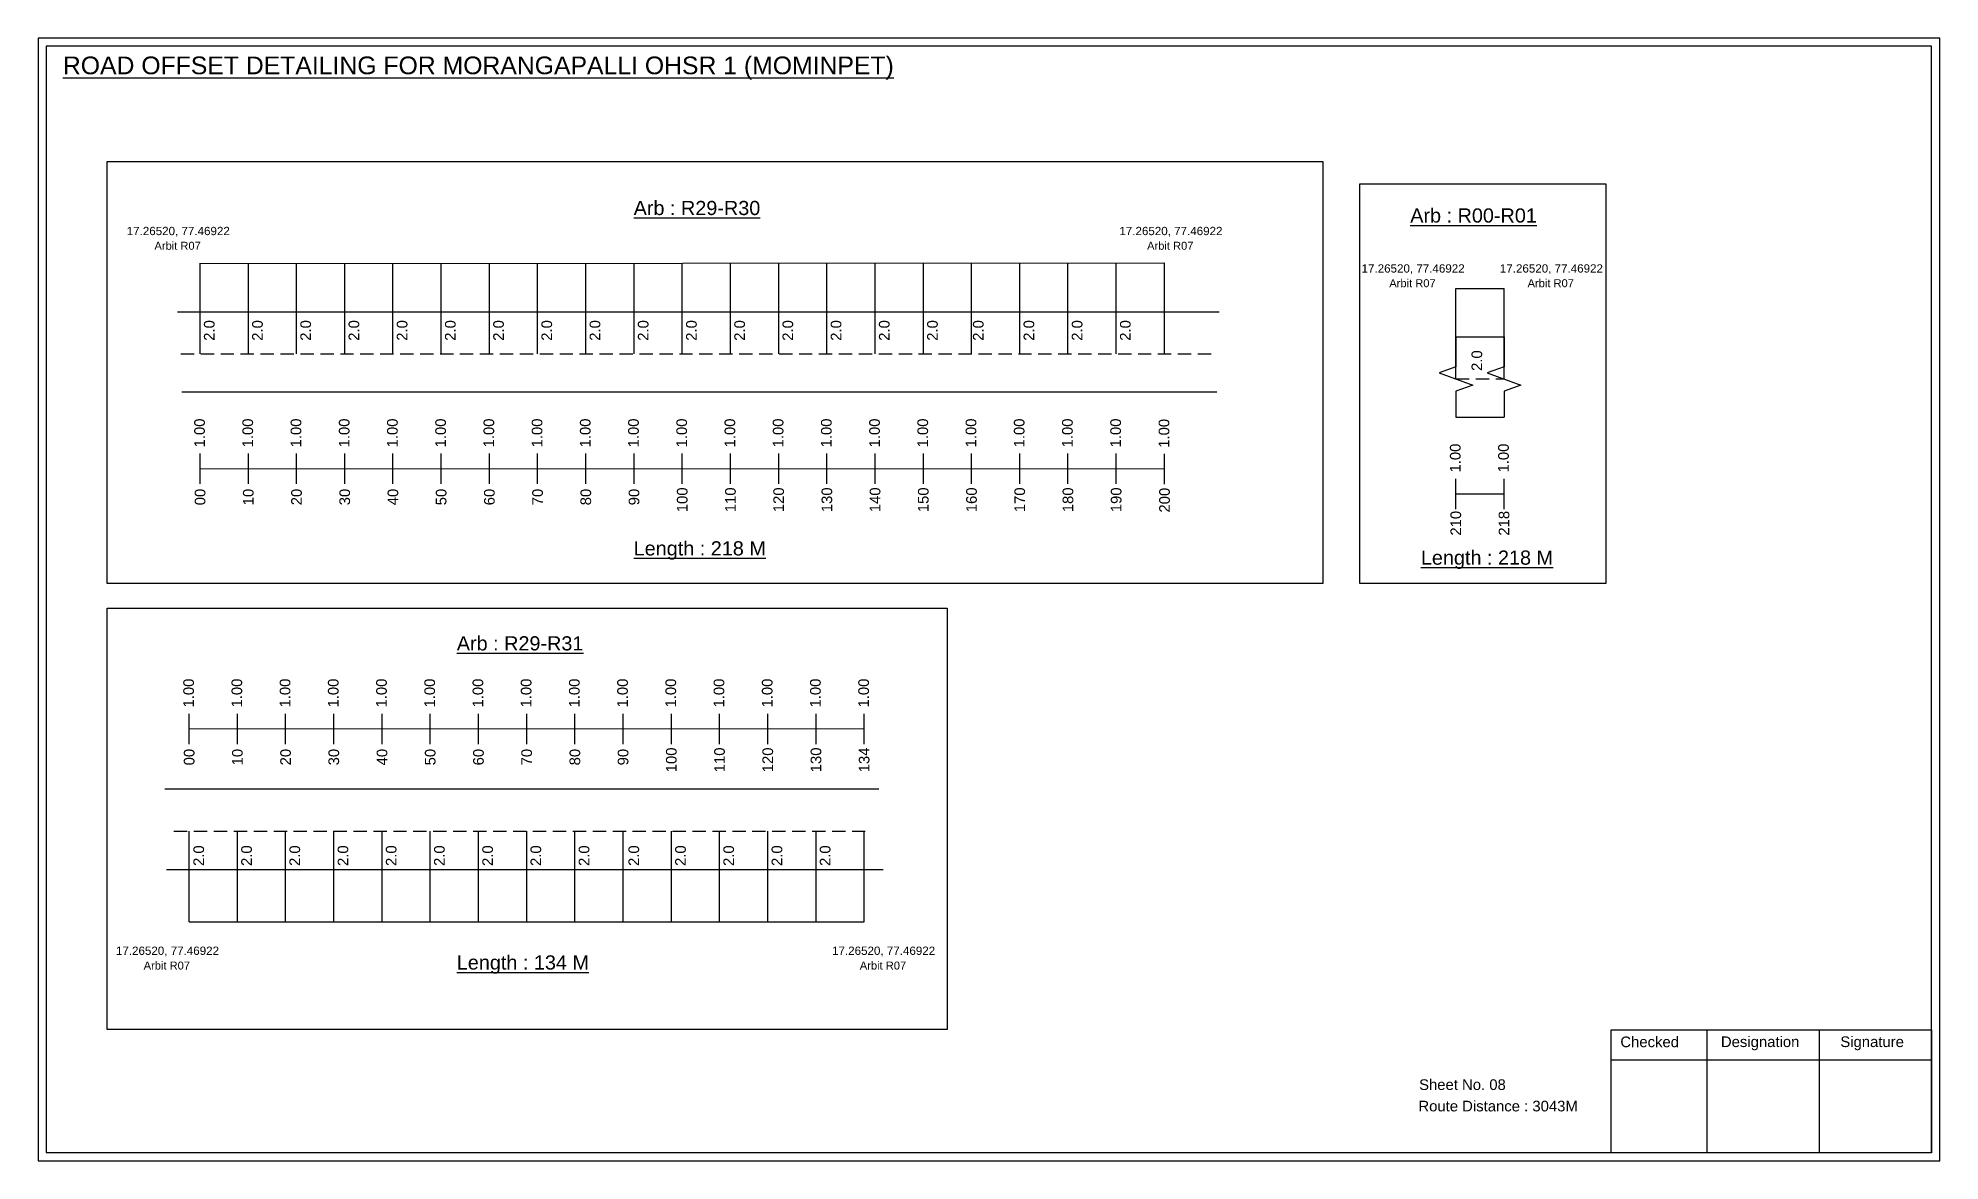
# Model space of a CAD drawing. Header units: inches. Extents: x -117 to 51867, y -12715 to 3423.
# Drawn here: x 41439 to 41976, y -1573 to -1256 of the extents above; entities that cross this region are included whole.
import ezdxf

# ---------------------------------------------------------------- set-up
doc = ezdxf.new("R2010")
doc.units = ezdxf.units.IN
doc.header["$MEASUREMENT"] = 0
doc.linetypes.add('DASHED2', pattern=[0.375, 0.25, -0.125])
doc.layers.add('PDF_Geometry', color=7, linetype='Continuous')
doc.layers.add('PDF_Text', color=5, linetype='Continuous')
doc.styles.add('PDF Arial', font='arial.ttf')
doc.styles.get("Standard").update_dxf_attribs({"font": 'arial.ttf'})

msp = doc.modelspace()

# ---------------------------------------------------------------- texts
at = {"color": 242, "true_color": 0xcd2027}
for s, height, p in [('%%UROAD OFFSET DETAILING FOR MORANGAPALLI OHSR 1 (MOMINPET)', 5, (41446.44, -1266.03)), ('%%UArb : R29-R30', 4, (41607.44, -1305.75)), ('%%UArb : R00-R01', 4, (41826.49, -1307.86)), ('%%ULength : 218 M', 4, (41607.44, -1401.75)), ('%%ULength : 218 M', 4, (41829.49, -1404.36)), ('%%UArb : R29-R31', 4, (41557.55, -1428.54)), ('%%ULength : 134 M', 4, (41557.55, -1518.54))]:
    msp.add_text(s, height=height, dxfattribs=at).set_placement(p)
at = {"color": 5}
for s, height, p in [('17.26520, 77.46922', 2.34, (41464.44, -1311.41)), ('Arbit R07', 2.246, (41472.26, -1315.53)), ('17.26520, 77.46922', 2.34, (41744.44, -1311.41)), ('Arbit R07', 2.246, (41752.26, -1315.53)), ('17.26520, 77.46922', 2.34, (41812.76, -1321.97)), ('17.26520, 77.46922', 2.34, (41851.76, -1321.97)), ('Arbit R07', 2.246, (41820.58, -1326.09)), ('Arbit R07', 2.246, (41859.58, -1326.09)), ('17.26520, 77.46922', 2.34, (41461.4, -1514.41)), ('17.26520, 77.46922', 2.34, (41663.4, -1514.41)), ('Arbit R07', 2.246, (41469.22, -1518.54)), ('Arbit R07', 2.246, (41671.22, -1518.54))]:
    msp.add_text(s, height=height, dxfattribs=at).set_placement(p)
for p in [(41489.22, -1341.21), (41502.82, -1341.21), (41516.42, -1341.21), (41530.02, -1341.21), (41543.62, -1341.21), (41557.22, -1341.21), (41570.82, -1341.21), (41584.42, -1341.21), (41598.02, -1341.21), (41611.62, -1341.21), (41625.22, -1341.21), (41638.82, -1341.21), (41652.42, -1341.21), (41666.02, -1341.21), (41679.62, -1341.21), (41693.22, -1341.21), (41706.14, -1341.21), (41720.42, -1341.21), (41734.02, -1341.21), (41747.62, -1341.21), (41846.77, -1349.71), (41486.25, -1489.34), (41499.74, -1489.34), (41513.34, -1489.34), (41526.94, -1489.34), (41540.54, -1489.34), (41554.14, -1489.34), (41567.74, -1489.34), (41581.34, -1489.34), (41594.94, -1489.34), (41608.97, -1489.34), (41622.14, -1489.34), (41635.74, -1489.34), (41649.34, -1489.34), (41662.94, -1489.34)]:
    msp.add_text('2.0', height=3, rotation=90).set_placement(p)
at = {"color": 217, "true_color": 0x93278f}
for s, p in [('1.00', (41486.48, -1371.29)), ('1.00', (41500.08, -1371.29)), ('1.00', (41513.68, -1371.29)), ('1.00', (41527.28, -1371.29)), ('1.00', (41540.88, -1371.29)), ('1.00', (41554.48, -1371.29)), ('1.00', (41568.08, -1371.29)), ('1.00', (41581.68, -1371.29)), ('1.00', (41595.28, -1371.29)), ('1.00', (41608.88, -1371.29)), ('1.00', (41622.48, -1371.29)), ('1.00', (41636.08, -1371.29)), ('1.00', (41649.68, -1371.29)), ('1.00', (41663.28, -1371.29)), ('1.00', (41676.88, -1371.29)), ('1.00', (41690.48, -1371.29)), ('1.00', (41704.08, -1371.29)), ('1.00', (41717.68, -1371.29)), ('1.00', (41731.28, -1371.29)), ('1.00', (41744.88, -1371.29)), ('1.00', (41758.52, -1371.39)), ('1.00', (41840.68, -1378.36)), ('1.00', (41854.28, -1378.36)), ('00', (41486.63, -1387.61)), ('10', (41500.23, -1387.61)), ('20', (41513.83, -1387.61)), ('30', (41527.43, -1387.61)), ('40', (41541.03, -1387.61)), ('50', (41554.63, -1387.61)), ('60', (41568.23, -1387.61)), ('70', (41581.83, -1387.61)), ('80', (41595.43, -1387.61)), ('90', (41609.03, -1387.61)), ('100', (41622.63, -1389.56)), ('110', (41636.23, -1389.56)), ('120', (41649.83, -1389.56)), ('130', (41663.43, -1389.56)), ('140', (41677.03, -1389.56)), ('150', (41690.63, -1389.56)), ('160', (41704.23, -1389.56)), ('170', (41717.83, -1389.56)), ('180', (41731.43, -1389.56)), ('190', (41745.03, -1389.56)), ('200', (41758.67, -1389.66)), ('210', (41840.83, -1396.17)), ('218', (41854.43, -1396.17)), ('1.00', (41483.4, -1444.64)), ('1.00', (41497, -1444.64)), ('1.00', (41510.6, -1444.64)), ('1.00', (41524.2, -1444.64)), ('1.00', (41537.8, -1444.64)), ('1.00', (41551.4, -1444.64)), ('1.00', (41565, -1444.64)), ('1.00', (41578.6, -1444.64)), ('1.00', (41592.2, -1444.64)), ('1.00', (41605.8, -1444.64)), ('1.00', (41619.4, -1444.64)), ('1.00', (41633, -1444.64)), ('1.00', (41646.6, -1444.64)), ('1.00', (41660.2, -1444.64)), ('1.00', (41673.8, -1444.64)), ('00', (41483.55, -1460.96)), ('10', (41497.15, -1460.96)), ('20', (41510.75, -1460.96)), ('30', (41524.35, -1460.96)), ('40', (41537.95, -1460.96)), ('50', (41551.55, -1460.96)), ('60', (41565.15, -1460.96)), ('70', (41578.75, -1460.96)), ('80', (41592.35, -1460.96)), ('90', (41605.95, -1460.96)), ('100', (41619.55, -1462.91)), ('110', (41633.15, -1462.91)), ('120', (41646.75, -1462.91)), ('130', (41660.35, -1462.91)), ('134', (41673.95, -1462.91))]:
    msp.add_text(s, height=3, rotation=90, dxfattribs=at).set_placement(p)
for s, p in [('Sheet No. 08', (41828.98, -1552.5)), ('Route Distance : 3043M', (41828.79, -1558.55))]:
    msp.add_text(s, height=3).set_placement(p)
at = {"layer": 'PDF_Text', "color": 7, "attachment_point": 7, "style": 'PDF Arial'}
for s, insert, char_height in [('Checked', (41885.75, -1540.48), 3.001), ('Designation', (41914.12, -1541.31), 3.0006), ('Signature', (41947.8, -1541.31), 3.001)]:
    msp.add_mtext(s, dxfattribs=dict(at, insert=insert, char_height=char_height))

# ---------------------------------------------------------------- linework, layer by layer
at = {"color": 5}
for p, q in [((41485.15, -1319.37), (41757.19, -1319.18)), ((41839.35, -1326.42), (41852.95, -1326.42)), ((41482.07, -1505.08), (41672.47, -1505.08))]:
    msp.add_line(p, q, dxfattribs=at)
for p, q in [((41485.15, -1344.89), (41485.15, -1319.35)), ((41498.75, -1344.89), (41498.75, -1319.35)), ((41512.35, -1344.89), (41512.35, -1319.35)), ((41525.95, -1344.89), (41525.95, -1319.35)), ((41539.55, -1344.89), (41539.55, -1319.35)), ((41553.15, -1344.89), (41553.15, -1319.35)), ((41566.75, -1344.89), (41566.75, -1319.35)), ((41580.35, -1344.89), (41580.35, -1319.35)), ((41593.95, -1344.89), (41593.95, -1319.35)), ((41607.55, -1344.89), (41607.55, -1319.35)), ((41621.15, -1344.89), (41621.15, -1319.35)), ((41634.75, -1344.89), (41634.75, -1319.35)), ((41648.35, -1344.89), (41648.35, -1319.35)), ((41661.95, -1344.89), (41661.95, -1319.35)), ((41675.55, -1344.89), (41675.55, -1319.35)), ((41689.15, -1344.89), (41689.15, -1319.35)), ((41702.75, -1344.89), (41702.75, -1319.35)), ((41716.35, -1344.89), (41716.35, -1319.35)), ((41729.95, -1344.89), (41729.95, -1319.35)), ((41743.55, -1344.89), (41743.55, -1319.35)), ((41757.19, -1344.72), (41757.19, -1319.18)), ((41839.35, -1351.96), (41839.35, -1326.42)), ((41852.95, -1351.96), (41852.95, -1326.42)), ((41478.74, -1333), (41772.58, -1333)), ((41839.35, -1340.08), (41852.95, -1340.08)), ((41479.99, -1355.57), (41771.97, -1355.61)), ((41839.35, -1362.76), (41852.95, -1362.76)), ((41676.58, -1467.66), (41475.23, -1467.66)), ((41482.07, -1505.08), (41482.07, -1479.54)), ((41495.67, -1505.08), (41495.67, -1479.54)), ((41509.27, -1505.08), (41509.27, -1479.54)), ((41522.87, -1505.08), (41522.87, -1479.54)), ((41536.47, -1505.08), (41536.47, -1479.54)), ((41550.07, -1505.08), (41550.07, -1479.54)), ((41563.67, -1505.08), (41563.67, -1479.54)), ((41577.27, -1505.08), (41577.27, -1479.54)), ((41590.87, -1505.08), (41590.87, -1479.54)), ((41604.47, -1505.08), (41604.47, -1479.54)), ((41618.07, -1505.08), (41618.07, -1479.54)), ((41631.67, -1505.08), (41631.67, -1479.54)), ((41645.27, -1505.08), (41645.27, -1479.54)), ((41658.87, -1505.08), (41658.87, -1479.54)), ((41672.47, -1505.08), (41672.47, -1479.54)), ((41475.66, -1490.34), (41483.72, -1490.34)), ((41483.72, -1490.34), (41677.81, -1490.34))]:
    msp.add_line(p, q)
at = {"linetype": 'DASHED2', "ltscale": 15}
for p, q in [((41479.7, -1344.89), (41770.31, -1344.84)), ((41839.35, -1351.96), (41852.95, -1351.96)), ((41477.78, -1479.54), (41674.54, -1479.54))]:
    msp.add_line(p, q, dxfattribs=at)
at = {"color": 217, "true_color": 0x93278f}
for p, q in [((41485.15, -1381.58), (41485.15, -1373.03)), ((41498.75, -1381.58), (41498.75, -1373.03)), ((41512.35, -1381.58), (41512.35, -1373.03)), ((41525.95, -1381.58), (41525.95, -1373.03)), ((41539.55, -1381.58), (41539.55, -1373.03)), ((41553.15, -1381.58), (41553.15, -1373.03)), ((41566.75, -1381.58), (41566.75, -1373.03)), ((41580.35, -1381.58), (41580.35, -1373.03)), ((41593.95, -1381.58), (41593.95, -1373.03)), ((41607.55, -1381.58), (41607.55, -1373.03)), ((41621.15, -1381.58), (41621.15, -1373.03)), ((41634.75, -1381.58), (41634.75, -1373.03)), ((41648.35, -1381.58), (41648.35, -1373.03)), ((41661.95, -1381.58), (41661.95, -1373.03)), ((41675.55, -1381.58), (41675.55, -1373.03)), ((41689.15, -1381.58), (41689.15, -1373.03)), ((41702.75, -1381.58), (41702.75, -1373.03)), ((41716.35, -1381.58), (41716.35, -1373.03)), ((41729.95, -1381.58), (41729.95, -1373.03)), ((41743.55, -1381.58), (41743.55, -1373.03)), ((41757.19, -1381.69), (41757.19, -1373.13)), ((41485.15, -1377.32), (41757.19, -1377.26)), ((41839.35, -1388.66), (41839.35, -1380.1)), ((41852.95, -1388.66), (41852.95, -1380.1)), ((41839.35, -1384.39), (41852.95, -1384.39)), ((41482.07, -1454.93), (41482.07, -1446.38)), ((41495.67, -1454.93), (41495.67, -1446.38)), ((41509.27, -1454.93), (41509.27, -1446.38)), ((41522.87, -1454.93), (41522.87, -1446.38)), ((41536.47, -1454.93), (41536.47, -1446.38)), ((41550.07, -1454.93), (41550.07, -1446.38)), ((41563.67, -1454.93), (41563.67, -1446.38)), ((41577.27, -1454.93), (41577.27, -1446.38)), ((41590.87, -1454.93), (41590.87, -1446.38)), ((41604.47, -1454.93), (41604.47, -1446.38)), ((41618.07, -1454.93), (41618.07, -1446.38)), ((41631.67, -1454.93), (41631.67, -1446.38)), ((41645.27, -1454.93), (41645.27, -1446.38)), ((41658.87, -1454.93), (41658.87, -1446.38)), ((41672.47, -1454.93), (41672.47, -1446.38)), ((41482.07, -1450.66), (41672.47, -1450.54))]:
    msp.add_line(p, q, dxfattribs=at)
for points in [[(41458.92, -1290.63), (41801.82, -1290.63), (41801.82, -1409.62), (41458.92, -1409.62)], [(41812.26, -1296.94), (41881.63, -1296.94), (41881.63, -1409.62), (41812.26, -1409.62)], [(41458.92, -1416.63), (41695.88, -1416.63), (41695.88, -1535.45), (41458.92, -1535.45)]]:
    msp.add_lwpolyline(points, close=True)
at = {"linetype": 'Continuous'}
for points in [[(41839.35, -1340.08), (41839.35, -1348.51), (41834.61, -1350.23), (41844.1, -1353.69), (41839.35, -1355.41), (41839.35, -1362.76)], [(41852.95, -1340.08), (41852.95, -1348.51), (41848.21, -1350.23), (41857.7, -1353.69), (41852.95, -1355.41), (41852.95, -1362.76)]]:
    msp.add_lwpolyline(points, dxfattribs=at)
at = {"layer": 'PDF_Geometry'}
for points in [[(41439.43, -1255.82), (41439.43, -1572.53), (41975.9, -1572.53), (41975.9, -1255.82)], [(41441.76, -1258.14), (41441.76, -1570.11), (41973.48, -1570.11), (41973.48, -1258.14)]]:
    msp.add_lwpolyline(points, close=True, dxfattribs=at)
at = {"layer": 'PDF_Geometry', "color": 242, "true_color": 0xcc1f26}
msp.add_lwpolyline([(41973.48, -1570.2), (41883.14, -1570.2), (41883.14, -1535.59), (41973.48, -1535.59)], close=True, dxfattribs=at)
for points in [[(41910.12, -1535.59), (41910.12, -1570.2)], [(41941.85, -1535.59), (41941.85, -1570.2)], [(41883.14, -1543.97), (41973.48, -1543.97)]]:
    msp.add_lwpolyline(points, dxfattribs=at)

msp.set_redraw_order([(e.dxf.handle, doc.entitydb.next_handle()) for e in msp.query("TEXT MTEXT ATTDEF DIMENSION ARC_DIMENSION")])  # texts and dimensions are drawn at this point

doc.saveas('drawing.dxf')
